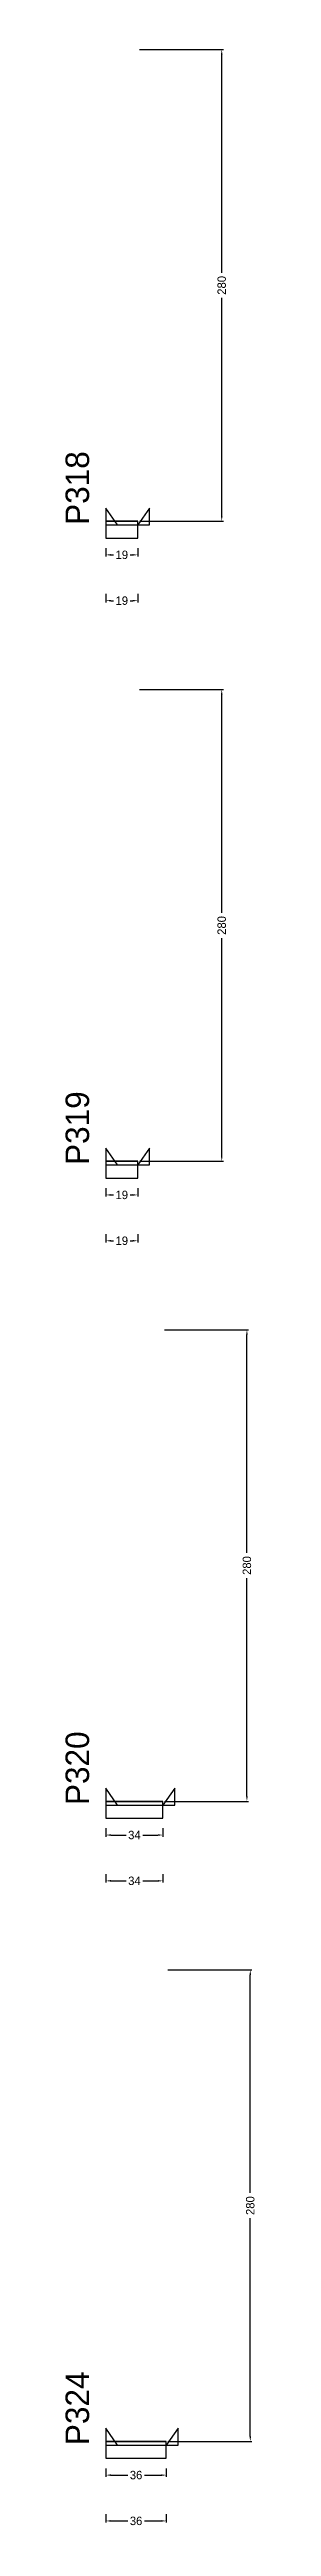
# Model space of a CAD drawing. Header units: centimetres. Extents: x -12000 to 4089, y -6086 to 2114.
# Drawn here: x 3976 to 4089, y -2708 to -1238 of the extents above; entities that cross this region are included whole.
import ezdxf

# ---------------------------------------------------------------- set-up
doc = ezdxf.new("R2010")
doc.units = ezdxf.units.CM
for name, color, linetype in [('NOMENCLATURA', 7, 'Continuous'), ('SARR_2.2x10', 60, 'Continuous'), ('SARR_2.2x7', 40, 'Continuous')]:
    doc.layers.add(name, color=color, linetype=linetype)
doc.dimstyles.new('PAINEL-NOVA', dxfattribs={"dimtxt": 5, "dimasz": 3, "dimexe": 1, "dimexo": 1, "dimgap": 1, "dimtad": 1, "dimcen": 2.5, "dimazin": 3, "dimtfac": 1, "dimtmove": 0, "dimatfit": 3})

msp = doc.modelspace()

# ---------------------------------------------------------------- texts
at = {"layer": 'NOMENCLATURA'}
for s, p in [('P318', (3990, -1520)), ('P319', (3990, -1900)), ('P320', (3990, -2280)), ('P324', (3990, -2660))]:
    msp.add_text(s, height=14, rotation=90, dxfattribs=at).set_placement(p)

# ---------------------------------------------------------------- blocks, each defined once
blk = doc.blocks.new('_CLOSEDFILLED')
at = {"color": 0, "linetype": 'BYBLOCK'}
blk.add_solid([(-1, 0.16), (0, 0), (-1, -0.16)], dxfattribs=at)
blk = doc.blocks.new('*D203')
for p, q in [((4000, -2673.8), (4000, -2678.8)), ((4036, -2673.8), (4036, -2678.8)), ((4003, -2677.8), (4013, -2677.8)), ((4023, -2677.8), (4033, -2677.8))]:
    blk.add_line(p, q)
at = {"layer": 'Defpoints'}
for p in [(4000, -2672.8), (4036, -2672.8), (4000, -2677.8)]:
    blk.add_point(p, dxfattribs=at)
at = {"layer": 'SARR_2.2x10', "xscale": 3, "yscale": 3, "rotation": 180}
blk.add_blockref('_CLOSEDFILLED', (4000, -2677.8), dxfattribs=at)
at = {"layer": 'SARR_2.2x10', "xscale": 3, "yscale": 3}
blk.add_blockref('_CLOSEDFILLED', (4036, -2677.8), dxfattribs=at)
at = {"layer": 'SARR_2.2x10', "insert": (4018, -2677.8), "char_height": 5, "attachment_point": 5}
blk.add_mtext('36', dxfattribs=at)
blk = doc.blocks.new('*D204')
for p, q in [((4037, -2377.8), (4087, -2377.8)), ((4086, -2510.3), (4086, -2380.8)), ((4086, -2654.8), (4086, -2525.3)), ((4037, -2657.8), (4087, -2657.8))]:
    blk.add_line(p, q)
at = {"layer": 'Defpoints'}
for p in [(4036, -2377.8), (4036, -2657.8), (4086, -2657.8)]:
    blk.add_point(p, dxfattribs=at)
at = {"layer": 'SARR_2.2x10', "xscale": 3, "yscale": 3}
for p, rotation in [((4086, -2377.8), 90), ((4086, -2657.8), 270)]:
    blk.add_blockref('_CLOSEDFILLED', p, dxfattribs=dict(at, rotation=rotation))
at = {"layer": 'SARR_2.2x10', "insert": (4086, -2517.8), "char_height": 5, "attachment_point": 5, "rotation": 90}
blk.add_mtext('280', dxfattribs=at)
blk = doc.blocks.new('*D205')
for p, q in [((4037, -2377.8), (4087, -2377.8)), ((4086, -2510.3), (4086, -2380.8)), ((4086, -2654.8), (4086, -2525.3)), ((4037, -2657.8), (4087, -2657.8))]:
    blk.add_line(p, q)
at = {"layer": 'Defpoints'}
for p in [(4036, -2377.8), (4036, -2657.8), (4086, -2657.8)]:
    blk.add_point(p, dxfattribs=at)
at = {"layer": 'SARR_2.2x10', "xscale": 3, "yscale": 3}
for p, rotation in [((4086, -2377.8), 90), ((4086, -2657.8), 270)]:
    blk.add_blockref('_CLOSEDFILLED', p, dxfattribs=dict(at, rotation=rotation))
at = {"layer": 'SARR_2.2x10', "insert": (4086, -2517.8), "char_height": 5, "attachment_point": 5, "rotation": 90}
blk.add_mtext('280', dxfattribs=at)
blk = doc.blocks.new('*D206')
for p, q in [((4037, -2377.8), (4087, -2377.8)), ((4086, -2510.3), (4086, -2380.8)), ((4086, -2654.8), (4086, -2525.3)), ((4037, -2657.8), (4087, -2657.8))]:
    blk.add_line(p, q)
at = {"layer": 'Defpoints'}
for p in [(4036, -2377.8), (4036, -2657.8), (4086, -2657.8)]:
    blk.add_point(p, dxfattribs=at)
at = {"layer": 'SARR_2.2x10', "xscale": 3, "yscale": 3}
for p, rotation in [((4086, -2377.8), 90), ((4086, -2657.8), 270)]:
    blk.add_blockref('_CLOSEDFILLED', p, dxfattribs=dict(at, rotation=rotation))
at = {"layer": 'SARR_2.2x10', "insert": (4086, -2517.8), "char_height": 5, "attachment_point": 5, "rotation": 90}
blk.add_mtext('280', dxfattribs=at)
blk = doc.blocks.new('*D207')
for p, q in [((4037, -2377.8), (4087, -2377.8)), ((4086, -2510.3), (4086, -2380.8)), ((4086, -2654.8), (4086, -2525.3)), ((4037, -2657.8), (4087, -2657.8))]:
    blk.add_line(p, q)
at = {"layer": 'Defpoints'}
for p in [(4036, -2377.8), (4036, -2657.8), (4086, -2657.8)]:
    blk.add_point(p, dxfattribs=at)
at = {"layer": 'SARR_2.2x10', "xscale": 3, "yscale": 3}
for p, rotation in [((4086, -2377.8), 90), ((4086, -2657.8), 270)]:
    blk.add_blockref('_CLOSEDFILLED', p, dxfattribs=dict(at, rotation=rotation))
at = {"layer": 'SARR_2.2x10', "insert": (4086, -2517.8), "char_height": 5, "attachment_point": 5, "rotation": 90}
blk.add_mtext('280', dxfattribs=at)
blk = doc.blocks.new('*D208')
for p, q in [((4000, -2701), (4000, -2706)), ((4003, -2705), (4013, -2705)), ((4023, -2705), (4033, -2705)), ((4036, -2701), (4036, -2706))]:
    blk.add_line(p, q)
at = {"layer": 'Defpoints'}
for p in [(4000, -2700), (4000, -2705), (4036, -2700)]:
    blk.add_point(p, dxfattribs=at)
at = {"layer": 'SARR_2.2x10', "xscale": 3, "yscale": 3, "rotation": 180}
blk.add_blockref('_CLOSEDFILLED', (4000, -2705), dxfattribs=at)
at = {"layer": 'SARR_2.2x10', "xscale": 3, "yscale": 3}
blk.add_blockref('_CLOSEDFILLED', (4036, -2705), dxfattribs=at)
at = {"layer": 'SARR_2.2x10', "insert": (4018, -2705), "char_height": 5, "attachment_point": 5}
blk.add_mtext('36', dxfattribs=at)
blk = doc.blocks.new('GRA-E')
at = {"layer": 'SARR_2.2x7'}
blk.add_lwpolyline([(0, 0), (7, 0), (0, 10)], close=True, dxfattribs=at)
blk = doc.blocks.new('GRA-D')
at = {"layer": 'SARR_2.2x7'}
blk.add_lwpolyline([(0, 0), (7, 0), (7, 10)], close=True, dxfattribs=at)
blk = doc.blocks.new('*D177')
for p, q in [((4000, -2293.8), (4000, -2298.8)), ((4034, -2293.8), (4034, -2298.8)), ((4003, -2297.8), (4012, -2297.8)), ((4022, -2297.8), (4031, -2297.8))]:
    blk.add_line(p, q)
at = {"layer": 'Defpoints'}
for p in [(4000, -2292.8), (4034, -2292.8), (4000, -2297.8)]:
    blk.add_point(p, dxfattribs=at)
at = {"layer": 'SARR_2.2x10', "xscale": 3, "yscale": 3, "rotation": 180}
blk.add_blockref('_CLOSEDFILLED', (4000, -2297.8), dxfattribs=at)
at = {"layer": 'SARR_2.2x10', "xscale": 3, "yscale": 3}
blk.add_blockref('_CLOSEDFILLED', (4034, -2297.8), dxfattribs=at)
at = {"layer": 'SARR_2.2x10', "insert": (4017, -2297.8), "char_height": 5, "attachment_point": 5}
blk.add_mtext('34', dxfattribs=at)
blk = doc.blocks.new('*D178')
for p, q in [((4035, -1997.8), (4085, -1997.8)), ((4084, -2130.3), (4084, -2000.8)), ((4084, -2274.8), (4084, -2145.3)), ((4035, -2277.8), (4085, -2277.8))]:
    blk.add_line(p, q)
at = {"layer": 'Defpoints'}
for p in [(4034, -1997.8), (4034, -2277.8), (4084, -2277.8)]:
    blk.add_point(p, dxfattribs=at)
at = {"layer": 'SARR_2.2x10', "xscale": 3, "yscale": 3}
for p, rotation in [((4084, -1997.8), 90), ((4084, -2277.8), 270)]:
    blk.add_blockref('_CLOSEDFILLED', p, dxfattribs=dict(at, rotation=rotation))
at = {"layer": 'SARR_2.2x10', "insert": (4084, -2137.8), "char_height": 5, "attachment_point": 5, "rotation": 90}
blk.add_mtext('280', dxfattribs=at)
blk = doc.blocks.new('*D179')
for p, q in [((4035, -1997.8), (4085, -1997.8)), ((4084, -2130.3), (4084, -2000.8)), ((4084, -2274.8), (4084, -2145.3)), ((4035, -2277.8), (4085, -2277.8))]:
    blk.add_line(p, q)
at = {"layer": 'Defpoints'}
for p in [(4034, -1997.8), (4034, -2277.8), (4084, -2277.8)]:
    blk.add_point(p, dxfattribs=at)
at = {"layer": 'SARR_2.2x10', "xscale": 3, "yscale": 3}
for p, rotation in [((4084, -1997.8), 90), ((4084, -2277.8), 270)]:
    blk.add_blockref('_CLOSEDFILLED', p, dxfattribs=dict(at, rotation=rotation))
at = {"layer": 'SARR_2.2x10', "insert": (4084, -2137.8), "char_height": 5, "attachment_point": 5, "rotation": 90}
blk.add_mtext('280', dxfattribs=at)
blk = doc.blocks.new('*D180')
for p, q in [((4035, -1997.8), (4085, -1997.8)), ((4084, -2130.3), (4084, -2000.8)), ((4084, -2274.8), (4084, -2145.3)), ((4035, -2277.8), (4085, -2277.8))]:
    blk.add_line(p, q)
at = {"layer": 'Defpoints'}
for p in [(4034, -1997.8), (4034, -2277.8), (4084, -2277.8)]:
    blk.add_point(p, dxfattribs=at)
at = {"layer": 'SARR_2.2x10', "xscale": 3, "yscale": 3}
for p, rotation in [((4084, -1997.8), 90), ((4084, -2277.8), 270)]:
    blk.add_blockref('_CLOSEDFILLED', p, dxfattribs=dict(at, rotation=rotation))
at = {"layer": 'SARR_2.2x10', "insert": (4084, -2137.8), "char_height": 5, "attachment_point": 5, "rotation": 90}
blk.add_mtext('280', dxfattribs=at)
blk = doc.blocks.new('*D181')
for p, q in [((4035, -1997.8), (4085, -1997.8)), ((4084, -2130.3), (4084, -2000.8)), ((4084, -2274.8), (4084, -2145.3)), ((4035, -2277.8), (4085, -2277.8))]:
    blk.add_line(p, q)
at = {"layer": 'Defpoints'}
for p in [(4034, -1997.8), (4034, -2277.8), (4084, -2277.8)]:
    blk.add_point(p, dxfattribs=at)
at = {"layer": 'SARR_2.2x10', "xscale": 3, "yscale": 3}
for p, rotation in [((4084, -1997.8), 90), ((4084, -2277.8), 270)]:
    blk.add_blockref('_CLOSEDFILLED', p, dxfattribs=dict(at, rotation=rotation))
at = {"layer": 'SARR_2.2x10', "insert": (4084, -2137.8), "char_height": 5, "attachment_point": 5, "rotation": 90}
blk.add_mtext('280', dxfattribs=at)
blk = doc.blocks.new('*D182')
for p, q in [((4000, -2321), (4000, -2326)), ((4034, -2321), (4034, -2326)), ((4003, -2325), (4012, -2325)), ((4022, -2325), (4031, -2325))]:
    blk.add_line(p, q)
at = {"layer": 'Defpoints'}
for p in [(4000, -2320), (4034, -2320), (4000, -2325)]:
    blk.add_point(p, dxfattribs=at)
at = {"layer": 'SARR_2.2x10', "xscale": 3, "yscale": 3, "rotation": 180}
blk.add_blockref('_CLOSEDFILLED', (4000, -2325), dxfattribs=at)
at = {"layer": 'SARR_2.2x10', "xscale": 3, "yscale": 3}
blk.add_blockref('_CLOSEDFILLED', (4034, -2325), dxfattribs=at)
at = {"layer": 'SARR_2.2x10', "insert": (4017, -2325), "char_height": 5, "attachment_point": 5}
blk.add_mtext('34', dxfattribs=at)
blk = doc.blocks.new('*D151')
for p, q in [((4000, -1913.8), (4000, -1918.8)), ((4003, -1917.8), (4004.5, -1917.8)), ((4014.5, -1917.8), (4016, -1917.8)), ((4019, -1913.8), (4019, -1918.8))]:
    blk.add_line(p, q)
at = {"layer": 'Defpoints'}
for p in [(4000, -1912.8), (4000, -1917.8), (4019, -1912.8)]:
    blk.add_point(p, dxfattribs=at)
at = {"layer": 'SARR_2.2x10', "xscale": 3, "yscale": 3, "rotation": 180}
blk.add_blockref('_CLOSEDFILLED', (4000, -1917.8), dxfattribs=at)
at = {"layer": 'SARR_2.2x10', "xscale": 3, "yscale": 3}
blk.add_blockref('_CLOSEDFILLED', (4019, -1917.8), dxfattribs=at)
at = {"layer": 'SARR_2.2x10', "insert": (4009.5, -1917.8), "char_height": 5, "attachment_point": 5}
blk.add_mtext('19', dxfattribs=at)
blk = doc.blocks.new('*D152')
for p, q in [((4020, -1617.8), (4070, -1617.8)), ((4069, -1750.3), (4069, -1620.8)), ((4069, -1894.8), (4069, -1765.3)), ((4020, -1897.8), (4070, -1897.8))]:
    blk.add_line(p, q)
at = {"layer": 'Defpoints'}
for p in [(4019, -1617.8), (4019, -1897.8), (4069, -1897.8)]:
    blk.add_point(p, dxfattribs=at)
at = {"layer": 'SARR_2.2x10', "xscale": 3, "yscale": 3}
for p, rotation in [((4069, -1617.8), 90), ((4069, -1897.8), 270)]:
    blk.add_blockref('_CLOSEDFILLED', p, dxfattribs=dict(at, rotation=rotation))
at = {"layer": 'SARR_2.2x10', "insert": (4069, -1757.8), "char_height": 5, "attachment_point": 5, "rotation": 90}
blk.add_mtext('280', dxfattribs=at)
blk = doc.blocks.new('*D153')
for p, q in [((4020, -1617.8), (4070, -1617.8)), ((4069, -1750.3), (4069, -1620.8)), ((4069, -1894.8), (4069, -1765.3)), ((4020, -1897.8), (4070, -1897.8))]:
    blk.add_line(p, q)
at = {"layer": 'Defpoints'}
for p in [(4019, -1617.8), (4019, -1897.8), (4069, -1897.8)]:
    blk.add_point(p, dxfattribs=at)
at = {"layer": 'SARR_2.2x10', "xscale": 3, "yscale": 3}
for p, rotation in [((4069, -1617.8), 90), ((4069, -1897.8), 270)]:
    blk.add_blockref('_CLOSEDFILLED', p, dxfattribs=dict(at, rotation=rotation))
at = {"layer": 'SARR_2.2x10', "insert": (4069, -1757.8), "char_height": 5, "attachment_point": 5, "rotation": 90}
blk.add_mtext('280', dxfattribs=at)
blk = doc.blocks.new('*D154')
for p, q in [((4020, -1617.8), (4070, -1617.8)), ((4069, -1750.3), (4069, -1620.8)), ((4069, -1894.8), (4069, -1765.3)), ((4020, -1897.8), (4070, -1897.8))]:
    blk.add_line(p, q)
at = {"layer": 'Defpoints'}
for p in [(4019, -1617.8), (4019, -1897.8), (4069, -1897.8)]:
    blk.add_point(p, dxfattribs=at)
at = {"layer": 'SARR_2.2x10', "xscale": 3, "yscale": 3}
for p, rotation in [((4069, -1617.8), 90), ((4069, -1897.8), 270)]:
    blk.add_blockref('_CLOSEDFILLED', p, dxfattribs=dict(at, rotation=rotation))
at = {"layer": 'SARR_2.2x10', "insert": (4069, -1757.8), "char_height": 5, "attachment_point": 5, "rotation": 90}
blk.add_mtext('280', dxfattribs=at)
blk = doc.blocks.new('*D155')
for p, q in [((4020, -1617.8), (4070, -1617.8)), ((4069, -1750.3), (4069, -1620.8)), ((4069, -1894.8), (4069, -1765.3)), ((4020, -1897.8), (4070, -1897.8))]:
    blk.add_line(p, q)
at = {"layer": 'Defpoints'}
for p in [(4019, -1617.8), (4019, -1897.8), (4069, -1897.8)]:
    blk.add_point(p, dxfattribs=at)
at = {"layer": 'SARR_2.2x10', "xscale": 3, "yscale": 3}
for p, rotation in [((4069, -1617.8), 90), ((4069, -1897.8), 270)]:
    blk.add_blockref('_CLOSEDFILLED', p, dxfattribs=dict(at, rotation=rotation))
at = {"layer": 'SARR_2.2x10', "insert": (4069, -1757.8), "char_height": 5, "attachment_point": 5, "rotation": 90}
blk.add_mtext('280', dxfattribs=at)
blk = doc.blocks.new('*D156')
for p, q in [((4000, -1941), (4000, -1946)), ((4019, -1941), (4019, -1946)), ((4003, -1945), (4004.5, -1945)), ((4014.5, -1945), (4016, -1945))]:
    blk.add_line(p, q)
at = {"layer": 'Defpoints'}
for p in [(4000, -1940), (4019, -1940), (4000, -1945)]:
    blk.add_point(p, dxfattribs=at)
at = {"layer": 'SARR_2.2x10', "xscale": 3, "yscale": 3, "rotation": 180}
blk.add_blockref('_CLOSEDFILLED', (4000, -1945), dxfattribs=at)
at = {"layer": 'SARR_2.2x10', "xscale": 3, "yscale": 3}
blk.add_blockref('_CLOSEDFILLED', (4019, -1945), dxfattribs=at)
at = {"layer": 'SARR_2.2x10', "insert": (4009.5, -1945), "char_height": 5, "attachment_point": 5}
blk.add_mtext('19', dxfattribs=at)
blk = doc.blocks.new('*D125')
for p, q in [((4000, -1533.8), (4000, -1538.8)), ((4003, -1537.8), (4004.5, -1537.8)), ((4014.5, -1537.8), (4016, -1537.8)), ((4019, -1533.8), (4019, -1538.8))]:
    blk.add_line(p, q)
at = {"layer": 'Defpoints'}
for p in [(4000, -1532.8), (4000, -1537.8), (4019, -1532.8)]:
    blk.add_point(p, dxfattribs=at)
at = {"layer": 'SARR_2.2x10', "xscale": 3, "yscale": 3, "rotation": 180}
blk.add_blockref('_CLOSEDFILLED', (4000, -1537.8), dxfattribs=at)
at = {"layer": 'SARR_2.2x10', "xscale": 3, "yscale": 3}
blk.add_blockref('_CLOSEDFILLED', (4019, -1537.8), dxfattribs=at)
at = {"layer": 'SARR_2.2x10', "insert": (4009.5, -1537.8), "char_height": 5, "attachment_point": 5}
blk.add_mtext('19', dxfattribs=at)
blk = doc.blocks.new('*D126')
for p, q in [((4020, -1237.8), (4070, -1237.8)), ((4069, -1370.3), (4069, -1240.8)), ((4069, -1514.8), (4069, -1385.3)), ((4020, -1517.8), (4070, -1517.8))]:
    blk.add_line(p, q)
at = {"layer": 'Defpoints'}
for p in [(4019, -1237.8), (4019, -1517.8), (4069, -1517.8)]:
    blk.add_point(p, dxfattribs=at)
at = {"layer": 'SARR_2.2x10', "xscale": 3, "yscale": 3}
for p, rotation in [((4069, -1237.8), 90), ((4069, -1517.8), 270)]:
    blk.add_blockref('_CLOSEDFILLED', p, dxfattribs=dict(at, rotation=rotation))
at = {"layer": 'SARR_2.2x10', "insert": (4069, -1377.8), "char_height": 5, "attachment_point": 5, "rotation": 90}
blk.add_mtext('280', dxfattribs=at)
blk = doc.blocks.new('*D127')
for p, q in [((4020, -1237.8), (4070, -1237.8)), ((4069, -1370.3), (4069, -1240.8)), ((4069, -1514.8), (4069, -1385.3)), ((4020, -1517.8), (4070, -1517.8))]:
    blk.add_line(p, q)
at = {"layer": 'Defpoints'}
for p in [(4019, -1237.8), (4019, -1517.8), (4069, -1517.8)]:
    blk.add_point(p, dxfattribs=at)
at = {"layer": 'SARR_2.2x10', "xscale": 3, "yscale": 3}
for p, rotation in [((4069, -1237.8), 90), ((4069, -1517.8), 270)]:
    blk.add_blockref('_CLOSEDFILLED', p, dxfattribs=dict(at, rotation=rotation))
at = {"layer": 'SARR_2.2x10', "insert": (4069, -1377.8), "char_height": 5, "attachment_point": 5, "rotation": 90}
blk.add_mtext('280', dxfattribs=at)
blk = doc.blocks.new('*D128')
for p, q in [((4020, -1237.8), (4070, -1237.8)), ((4069, -1370.3), (4069, -1240.8)), ((4069, -1514.8), (4069, -1385.3)), ((4020, -1517.8), (4070, -1517.8))]:
    blk.add_line(p, q)
at = {"layer": 'Defpoints'}
for p in [(4019, -1237.8), (4019, -1517.8), (4069, -1517.8)]:
    blk.add_point(p, dxfattribs=at)
at = {"layer": 'SARR_2.2x10', "xscale": 3, "yscale": 3}
for p, rotation in [((4069, -1237.8), 90), ((4069, -1517.8), 270)]:
    blk.add_blockref('_CLOSEDFILLED', p, dxfattribs=dict(at, rotation=rotation))
at = {"layer": 'SARR_2.2x10', "insert": (4069, -1377.8), "char_height": 5, "attachment_point": 5, "rotation": 90}
blk.add_mtext('280', dxfattribs=at)
blk = doc.blocks.new('*D129')
for p, q in [((4020, -1237.8), (4070, -1237.8)), ((4069, -1370.3), (4069, -1240.8)), ((4069, -1514.8), (4069, -1385.3)), ((4020, -1517.8), (4070, -1517.8))]:
    blk.add_line(p, q)
at = {"layer": 'Defpoints'}
for p in [(4019, -1237.8), (4019, -1517.8), (4069, -1517.8)]:
    blk.add_point(p, dxfattribs=at)
at = {"layer": 'SARR_2.2x10', "xscale": 3, "yscale": 3}
for p, rotation in [((4069, -1237.8), 90), ((4069, -1517.8), 270)]:
    blk.add_blockref('_CLOSEDFILLED', p, dxfattribs=dict(at, rotation=rotation))
at = {"layer": 'SARR_2.2x10', "insert": (4069, -1377.8), "char_height": 5, "attachment_point": 5, "rotation": 90}
blk.add_mtext('280', dxfattribs=at)
blk = doc.blocks.new('*D130')
for p, q in [((4000, -1561), (4000, -1566)), ((4003, -1565), (4004.5, -1565)), ((4014.5, -1565), (4016, -1565)), ((4019, -1561), (4019, -1566))]:
    blk.add_line(p, q)
at = {"layer": 'Defpoints'}
for p in [(4000, -1560), (4000, -1565), (4019, -1560)]:
    blk.add_point(p, dxfattribs=at)
at = {"layer": 'SARR_2.2x10', "xscale": 3, "yscale": 3, "rotation": 180}
blk.add_blockref('_CLOSEDFILLED', (4000, -1565), dxfattribs=at)
at = {"layer": 'SARR_2.2x10', "xscale": 3, "yscale": 3}
blk.add_blockref('_CLOSEDFILLED', (4019, -1565), dxfattribs=at)
at = {"layer": 'SARR_2.2x10', "insert": (4009.5, -1565), "char_height": 5, "attachment_point": 5}
blk.add_mtext('19', dxfattribs=at)

# ---------------------------------------------------------------- dimensions: what is measured, and where the dimension line sits
at = {"layer": 'SARR_2.2x10'}
for base, p1, p2, picture, middle in [((4069, -1517.8), (4019, -1517.8), (4019, -1237.8), '*D126', (4069, -1377.8)), ((4069, -1517.8), (4019, -1517.8), (4019, -1237.8), '*D127', (4069, -1377.8)), ((4069, -1517.8), (4019, -1517.8), (4019, -1237.8), '*D128', (4069, -1377.8)), ((4069, -1517.8), (4019, -1517.8), (4019, -1237.8), '*D129', (4069, -1377.8)), ((4069, -1897.8), (4019, -1897.8), (4019, -1617.8), '*D152', (4069, -1757.8)), ((4069, -1897.8), (4019, -1897.8), (4019, -1617.8), '*D153', (4069, -1757.8)), ((4069, -1897.8), (4019, -1897.8), (4019, -1617.8), '*D154', (4069, -1757.8)), ((4069, -1897.8), (4019, -1897.8), (4019, -1617.8), '*D155', (4069, -1757.8)), ((4084, -2277.8), (4034, -2277.8), (4034, -1997.8), '*D178', (4084, -2137.8)), ((4084, -2277.8), (4034, -2277.8), (4034, -1997.8), '*D179', (4084, -2137.8)), ((4084, -2277.8), (4034, -2277.8), (4034, -1997.8), '*D180', (4084, -2137.8)), ((4084, -2277.8), (4034, -2277.8), (4034, -1997.8), '*D181', (4084, -2137.8)), ((4086, -2657.8), (4036, -2657.8), (4036, -2377.8), '*D204', (4086, -2517.8)), ((4086, -2657.8), (4036, -2657.8), (4036, -2377.8), '*D205', (4086, -2517.8)), ((4086, -2657.8), (4036, -2657.8), (4036, -2377.8), '*D206', (4086, -2517.8)), ((4086, -2657.8), (4036, -2657.8), (4036, -2377.8), '*D207', (4086, -2517.8))]:
    dim = msp.add_linear_dim(base=base, p1=p1, p2=p2, angle=90, dimstyle='PAINEL-NOVA', dxfattribs=at)
    dim.commit()
    dim.dimension.update_dxf_attribs({"geometry": picture, "text_midpoint": middle})
for base, p1, p2, picture, middle in [((4000, -1537.8), (4000, -1532.8), (4019, -1532.8), '*D125', (4009.5, -1537.8)), ((4000, -1565), (4000, -1560), (4019, -1560), '*D130', (4009.5, -1565)), ((4000, -1917.8), (4000, -1912.8), (4019, -1912.8), '*D151', (4009.5, -1917.8)), ((4000, -1945), (4000, -1940), (4019, -1940), '*D156', (4009.5, -1945)), ((4000, -2297.8), (4000, -2292.8), (4034, -2292.8), '*D177', (4017, -2297.8)), ((4000, -2325), (4000, -2320), (4034, -2320), '*D182', (4017, -2325)), ((4000, -2677.8), (4000, -2672.8), (4036, -2672.8), '*D203', (4018, -2677.8)), ((4000, -2705), (4000, -2700), (4036, -2700), '*D208', (4018, -2705))]:
    dim = msp.add_linear_dim(base=base, p1=p1, p2=p2, dimstyle='PAINEL-NOVA', dxfattribs=at)
    dim.commit()
    dim.dimension.update_dxf_attribs({"geometry": picture, "text_midpoint": middle})

# ---------------------------------------------------------------- linework, layer by layer
at = {"layer": 'SARR_2.2x10'}
for p, q in [((4019, -1517.8), (4000, -1517.8)), ((4000, -1517.8), (4000, -1527.8)), ((4000, -1527.8), (4019, -1527.8)), ((4019, -1527.8), (4019, -1517.8)), ((4019, -1897.8), (4000, -1897.8)), ((4000, -1897.8), (4000, -1907.8)), ((4000, -1907.8), (4019, -1907.8)), ((4019, -1907.8), (4019, -1897.8)), ((4034, -2277.8), (4000, -2277.8)), ((4000, -2277.8), (4000, -2287.8)), ((4034, -2287.8), (4034, -2277.8)), ((4000, -2287.8), (4034, -2287.8)), ((4036, -2657.8), (4000, -2657.8)), ((4000, -2657.8), (4000, -2667.8)), ((4036, -2667.8), (4036, -2657.8)), ((4000, -2667.8), (4036, -2667.8))]:
    msp.add_line(p, q, dxfattribs=at)
at = {"layer": 'SARR_2.2x7'}
for p, q in [((4019, -1517.8), (4000, -1517.8)), ((4000, -1517.8), (4000, -1520)), ((4000, -1517.8), (4007, -1517.8)), ((4000, -1517.8), (4007, -1517.8)), ((4000, -1517.8), (4007, -1517.8)), ((4000, -1517.8), (4007, -1517.8)), ((4000, -1520), (4019, -1520)), ((4007, -1517.8), (4019, -1517.8)), ((4007, -1517.8), (4019, -1517.8)), ((4007, -1517.8), (4019, -1517.8)), ((4007, -1517.8), (4019, -1517.8)), ((4019, -1520), (4019, -1517.8)), ((4019, -1897.8), (4000, -1897.8)), ((4000, -1897.8), (4000, -1900)), ((4000, -1897.8), (4007, -1897.8)), ((4000, -1897.8), (4007, -1897.8)), ((4000, -1897.8), (4007, -1897.8)), ((4000, -1897.8), (4007, -1897.8)), ((4000, -1900), (4019, -1900)), ((4007, -1897.8), (4019, -1897.8)), ((4007, -1897.8), (4019, -1897.8)), ((4007, -1897.8), (4019, -1897.8)), ((4007, -1897.8), (4019, -1897.8)), ((4019, -1900), (4019, -1897.8)), ((4034, -2277.8), (4000, -2277.8)), ((4000, -2277.8), (4000, -2280)), ((4000, -2277.8), (4007, -2277.8)), ((4000, -2277.8), (4007, -2277.8)), ((4000, -2277.8), (4007, -2277.8)), ((4000, -2277.8), (4007, -2277.8)), ((4007, -2277.8), (4034, -2277.8)), ((4007, -2277.8), (4034, -2277.8)), ((4007, -2277.8), (4034, -2277.8)), ((4007, -2277.8), (4034, -2277.8)), ((4034, -2280), (4034, -2277.8)), ((4000, -2280), (4034, -2280)), ((4036, -2657.8), (4000, -2657.8)), ((4000, -2657.8), (4000, -2660)), ((4000, -2657.8), (4007, -2657.8)), ((4000, -2657.8), (4007, -2657.8)), ((4000, -2657.8), (4007, -2657.8)), ((4000, -2657.8), (4007, -2657.8)), ((4000, -2660), (4036, -2660)), ((4007, -2657.8), (4036, -2657.8)), ((4007, -2657.8), (4036, -2657.8)), ((4007, -2657.8), (4036, -2657.8)), ((4007, -2657.8), (4036, -2657.8)), ((4036, -2660), (4036, -2657.8))]:
    msp.add_line(p, q, dxfattribs=at)

# ---------------------------------------------------------------- block references
for name, p in [('GRA-E', (4000, -1520)), ('GRA-D', (4019, -1520)), ('GRA-E', (4000, -1900)), ('GRA-D', (4019, -1900)), ('GRA-E', (4000, -2280)), ('GRA-D', (4034, -2280)), ('GRA-E', (4000, -2660)), ('GRA-D', (4036, -2660))]:
    msp.add_blockref(name, p, dxfattribs=at)

msp.set_redraw_order([(e.dxf.handle, doc.entitydb.next_handle()) for e in msp.query("TEXT MTEXT ATTDEF DIMENSION ARC_DIMENSION")])  # texts and dimensions are drawn at this point

doc.saveas('drawing.dxf')
